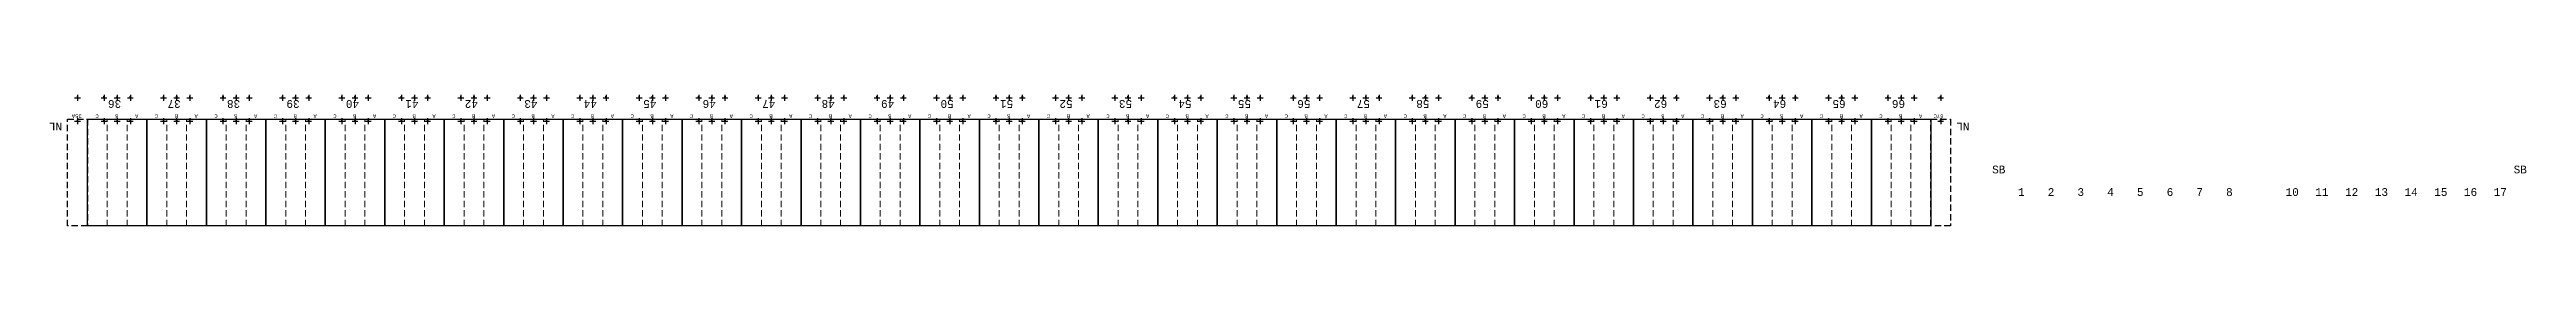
# Model space of a CAD drawing. Header units: millimetres. Extents: x 308165 to 657535, y 5096 to 173229.
# Drawn here: x 473632 to 600597, y 77378 to 84115 of the extents above; entities that cross this region are included whole.
import ezdxf

# ---------------------------------------------------------------- set-up
doc = ezdxf.new("R2010")
doc.units = ezdxf.units.MM
doc.linetypes.add('DASHED', pattern=[0.75, 0.5, -0.25])
doc.layers.add('Bin location transponder', color=250, linetype='Continuous')
doc.layers.add('WF_numbers', color=6, linetype='Continuous')
for name, color, linetype, lineweight in [('WF buffer', 1, 'DASHED', 30), ('WF transponder', 3, 'Continuous', 30), ('WF_bay', 5, 'Continuous', 30), ('WF_sketch_stock_areas', 30, 'Continuous', 30)]:
    doc.layers.add(name, color=color, linetype=linetype, lineweight=lineweight)
doc.styles.add('WF_txt', font='consola.ttf')

# ---------------------------------------------------------------- blocks, each defined once
blk = doc.blocks.new('Bin location transponder')
at = {"layer": 'Bin location transponder', "color": 3, "lineweight": 30}
for p, q in [((-600, 0), (600, 0)), ((-150, 300), (150, 300)), ((0, 600), (0, -600))]:
    blk.add_line(p, q, dxfattribs=at)
blk = doc.blocks.new('WF 10x18ft bay')
at = {"layer": 'WF_bay', "linetype": 'DASHED', "lineweight": 5, "ltscale": 650}
for p, q in [((1016, 5486), (1016, 0)), ((2032, 5486), (2032, 0))]:
    blk.add_line(p, q, dxfattribs=at)
at = {"layer": 'WF_bay'}
blk.add_lwpolyline([(0, 5486), (3048, 5486), (3048, 0), (0, 0)], close=True, dxfattribs=at)
at = {"layer": 'WF transponder', "xscale": 0.25, "yscale": 0.25, "zscale": 0.25, "rotation": 180.0000000062352}
for p in [(850, 100), (1524, 100), (2198, 100), (850, -1100), (1524, -1100), (2198, -1100)]:
    blk.add_blockref('Bin location transponder', p, dxfattribs=at)
at = {"layer": 'WF_numbers', "linetype": 'DASHED', "char_height": 200, "attachment_point": 1, "rotation": 0, "style": 'WF_txt'}
for s, insert in [('A', (439, -62, -723)), ('B', (1455, -62, -723)), ('C', (2471, -62, -723))]:
    blk.add_mtext_dynamic_manual_height_columns(s, width=423.53, gutter_width=2118, heights=[0], dxfattribs=dict(at, insert=insert))
blk = doc.blocks.new('WF 40x216in buffer')
at = {"layer": 'WF buffer', "ltscale": 650}
blk.add_lwpolyline([(0, 5486), (1016, 5486), (1016, 0), (0, 0)], close=True, dxfattribs=at)
at = {"layer": 'WF transponder', "xscale": 0.25, "yscale": 0.25, "zscale": 0.25, "rotation": 180.0000000062352}
for p in [(508, 100), (508, -1100)]:
    blk.add_blockref('Bin location transponder', p, dxfattribs=at)

msp = doc.modelspace()

# ---------------------------------------------------------------- block references
at = {"layer": 'WF_sketch_stock_areas'}
for name, p, rotation in [('WF 40x216in buffer', (475576, 82865, -162219), 179.9999999990339), ('WF 10x18ft bay', (478624, 82865, -162219), 179.9999999999069), ('WF 10x18ft bay', (481672, 82865, -162219), 179.9999999999069), ('WF 10x18ft bay', (484720, 82865, -162219), 179.9999999999069), ('WF 10x18ft bay', (487768, 82865, -162219), 179.9999999999069), ('WF 10x18ft bay', (490816, 82865, -162219), 179.9999999999069), ('WF 10x18ft bay', (493864, 82865, -162219), 179.9999999999069), ('WF 10x18ft bay', (496912, 82865, -162219), 179.9999999999069), ('WF 10x18ft bay', (499960, 82865, -162219), 179.9999999999069), ('WF 10x18ft bay', (503008, 82865, -162219), 179.9999999999069), ('WF 10x18ft bay', (506056, 82865, -162219), 179.9999999999069), ('WF 10x18ft bay', (509104, 82865, -162219), 179.9999999999069), ('WF 10x18ft bay', (512152, 82865, -162219), 179.9999999999069), ('WF 10x18ft bay', (515200, 82865, -162219), 179.9999999999069), ('WF 10x18ft bay', (518248, 82865, -162219), 179.9999999999069), ('WF 10x18ft bay', (521296, 82865, -162219), 179.9999999999069), ('WF 10x18ft bay', (524344, 82865, -162219), 179.9999999999069), ('WF 10x18ft bay', (527392, 82865, -162219), 179.9999999999069), ('WF 10x18ft bay', (530440, 82865, -162219), 179.9999999999069), ('WF 10x18ft bay', (533488, 82865, -162219), 179.9999999999069), ('WF 10x18ft bay', (536536, 82865, -162219), 179.9999999999069), ('WF 10x18ft bay', (539584, 82865, -162219), 179.9999999999069), ('WF 10x18ft bay', (542632, 82865, -162219), 179.9999999999069), ('WF 10x18ft bay', (545680, 82865, -162219), 179.9999999999069), ('WF 10x18ft bay', (548728, 82865, -162219), 179.9999999999069), ('WF 10x18ft bay', (551776, 82865, -162219), 179.9999999999069), ('WF 10x18ft bay', (554824, 82865, -162219), 179.9999999999069), ('WF 10x18ft bay', (557872, 82865, -162219), 179.9999999999069), ('WF 10x18ft bay', (560920, 82865, -162219), 179.9999999999069), ('WF 10x18ft bay', (563968, 82865, -162219), 179.9999999999069), ('WF 10x18ft bay', (567016, 82865, -162219), 179.9999999999069), ('WF 10x18ft bay', (570064, 82865, -162219), 179.9999999999069), ('WF 40x216in buffer', (571080, 82865, -162219), 180.0000000073946)]:
    msp.add_blockref(name, p, dxfattribs=dict(at, rotation=rotation))

# ---------------------------------------------------------------- texts
at = {"layer": 'WF_numbers', "linetype": 'DASHED', "rotation": 180, "style": 'WF_txt'}
for s, insert, char_height, attachment_point in [('36', (477308, 83453, -162219), 400, 1), ('37', (480356, 83453, -162219), 400, 1), ('38', (483404, 83453, -162219), 400, 1), ('39', (486452, 83453, -162219), 400, 1), ('40', (489500, 83453, -162219), 400, 1), ('41', (492548, 83453, -162219), 400, 1), ('42', (495596, 83453, -162219), 400, 1), ('43', (498644, 83453, -162219), 400, 1), ('44', (501692, 83453, -162219), 400, 1), ('45', (504740, 83453, -162219), 400, 1), ('46', (507788, 83453, -162219), 400, 1), ('47', (510836, 83453, -162219), 400, 1), ('48', (513884, 83453, -162219), 400, 1), ('49', (516932, 83453, -162219), 400, 1), ('50', (519980, 83453, -162219), 400, 1), ('51', (523028, 83453, -162219), 400, 1), ('52', (526076, 83453, -162219), 400, 1), ('53', (529124, 83453, -162219), 400, 1), ('54', (532172, 83453, -162219), 400, 1), ('55', (535220, 83453, -162219), 400, 1), ('56', (538268, 83453, -162219), 400, 1), ('57', (541316, 83453, -162219), 400, 1), ('58', (544364, 83453, -162219), 400, 1), ('59', (547412, 83453, -162219), 400, 1), ('60', (550460, 83453, -162219), 400, 1), ('61', (553508, 83453, -162219), 400, 1), ('62', (556556, 83453, -162219), 400, 1), ('63', (559604, 83453, -162219), 400, 1), ('64', (562652, 83453, -162219), 400, 1), ('65', (565700, 83453, -162219), 400, 1), ('66', (568748, 83453, -162219), 400, 1), ('NL', (474274, 82292, -324439), 400, 1), ('35A', (475282, 82927, -162943), 200, 1), ('67C', (570714, 82927, -162943), 200, 1), ('NL', (571366, 82292, -486658), 400, 3)]:
    msp.add_mtext_dynamic_manual_height_columns(s, width=423.53, gutter_width=2118, heights=[0], dxfattribs=dict(at, insert=insert, char_height=char_height, attachment_point=attachment_point))
at = {"layer": 'WF_numbers', "linetype": 'DASHED', "char_height": 400, "style": 'WF_txt'}
for s, insert, attachment_point in [('SB', (573887, 80484, -162219), 3), ('SB', (600618, 80484, -162219), 3), ('1', (574533, 79324), 1), ('2', (576057, 79324), 1), ('3', (577581, 79324), 1), ('4', (579105, 79324), 1), ('5', (580629, 79324), 1), ('6', (582153, 79324), 1), ('7', (583677, 79324), 1), ('8', (585201, 79324), 1), ('10', (588249, 79324), 1), ('11', (589773, 79324), 1), ('12', (591297, 79324), 1), ('13', (592821, 79324), 1), ('14', (594345, 79324), 1), ('15', (595869, 79324), 1), ('16', (597393, 79324), 1), ('17', (598917, 79324), 1)]:
    msp.add_mtext_dynamic_manual_height_columns(s, width=423.53, gutter_width=2118, heights=[0], dxfattribs=dict(at, insert=insert, attachment_point=attachment_point))

doc.saveas('drawing.dxf')
